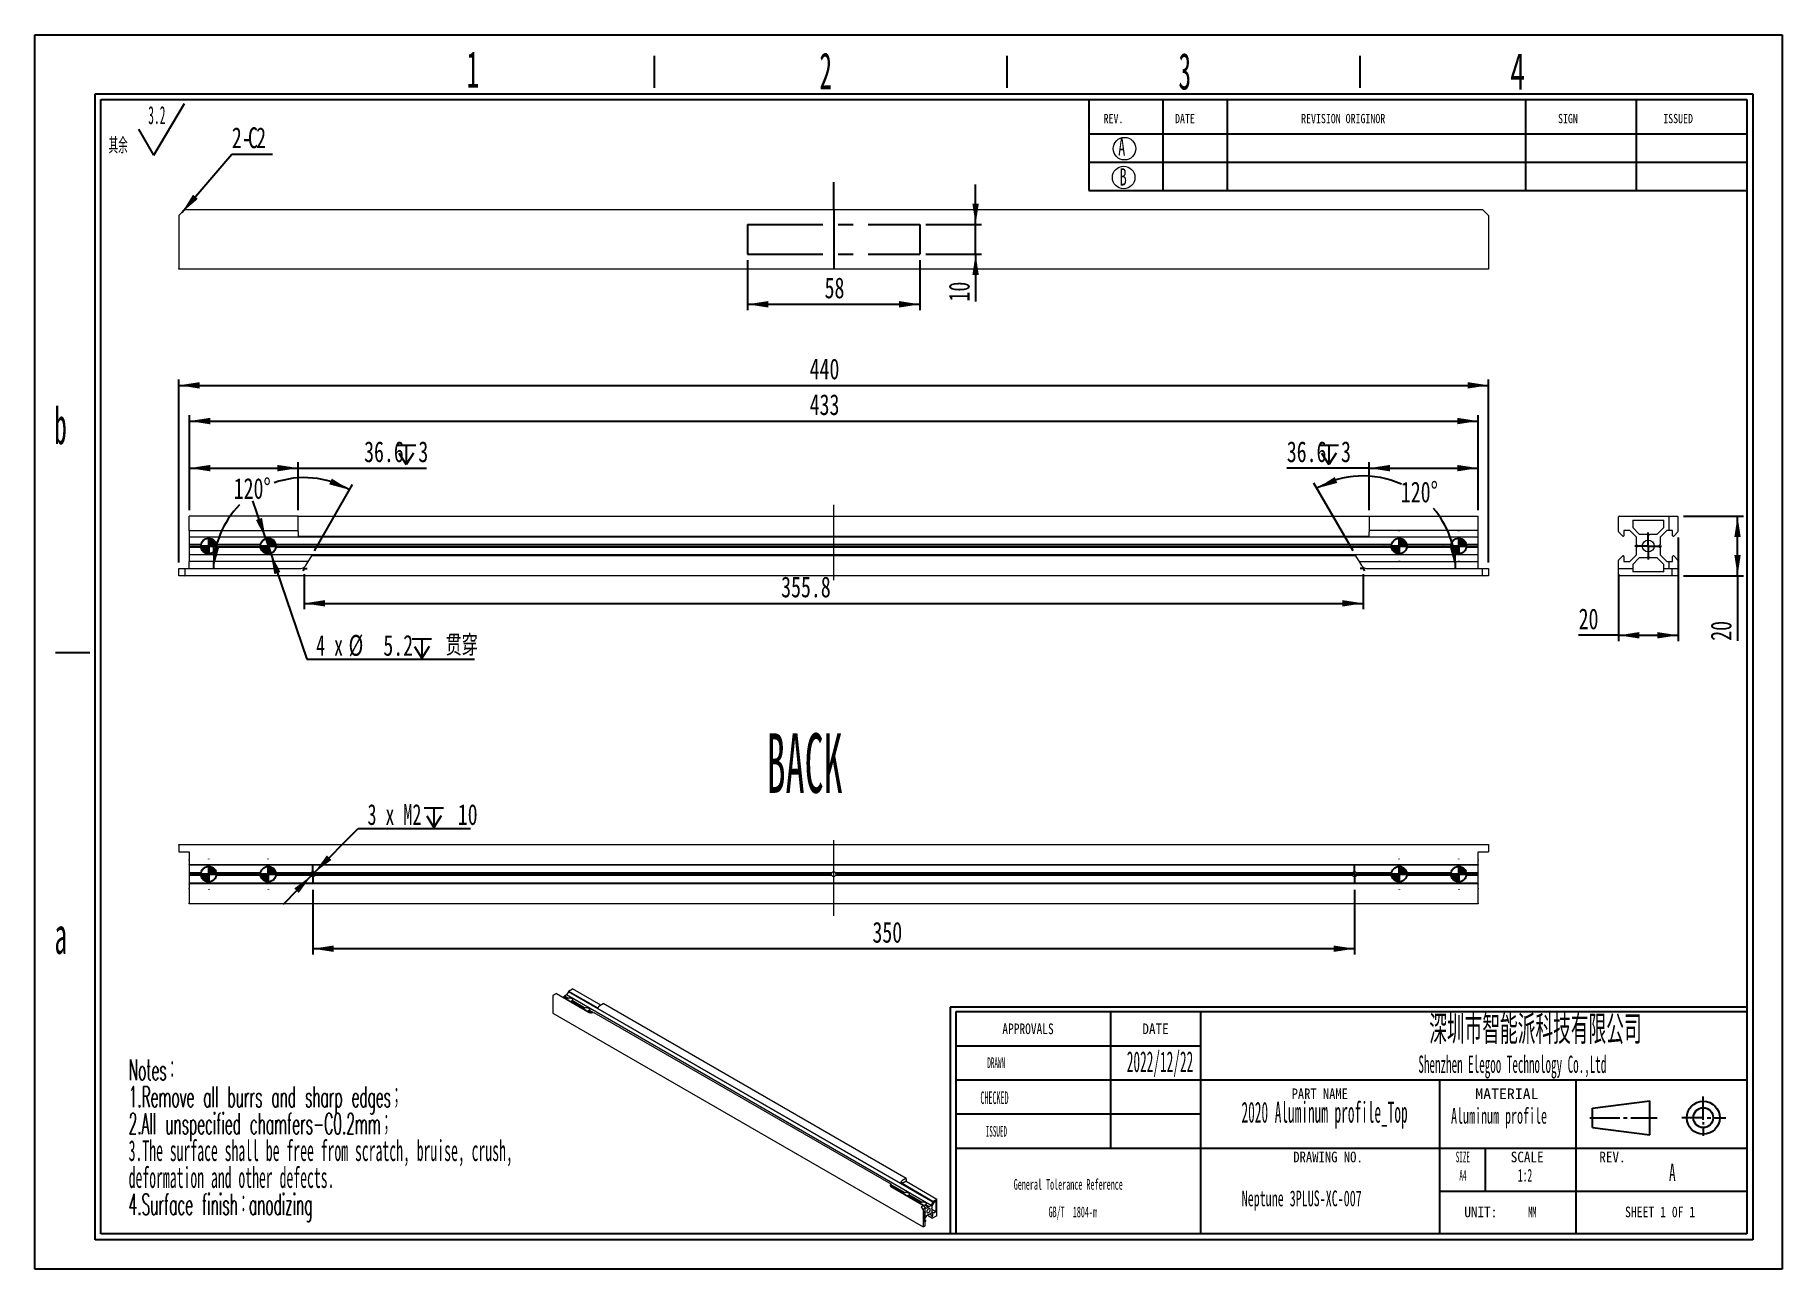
# Model space of a CAD drawing. Header units: millimetres. Extents: x 2 to 295, y 1 to 209.
import ezdxf

# ---------------------------------------------------------------- set-up
doc = ezdxf.new("R2010")
doc.units = ezdxf.units.MM
doc.linetypes.add('CENTERX2', pattern=[20.32, 12.7, -2.54, 2.54, -2.54])
doc.layers.add('SLD-0', color=179, linetype='Continuous')
doc.styles.add('SLDTEXTSTYLE0', font='TXT', dxfattribs={"width": 0.469, "bigfont": 'bigfont'})
doc.styles.add('SLDTEXTSTYLE1', font='TXT', dxfattribs={"width": 0.469})
doc.styles.add('SLDTEXTSTYLE10', font='TXT', dxfattribs={"width": 0.7865})
doc.styles.add('SLDTEXTSTYLE11', font='TXT', dxfattribs={"width": 0.862222})
doc.styles.add('SLDTEXTSTYLE12', font='TXT', dxfattribs={"width": 1.089})
doc.styles.add('SLDTEXTSTYLE13', font='TXT', dxfattribs={"width": 0.56, "bigfont": 'bigfont'})
doc.styles.add('SLDTEXTSTYLE14', font='TXT', dxfattribs={"width": 0.805625})
doc.styles.add('SLDTEXTSTYLE15', font='TXT', dxfattribs={"width": 0.7})
doc.styles.add('SLDTEXTSTYLE16', font='TXT', dxfattribs={"width": 0.633333})
doc.styles.add('SLDTEXTSTYLE17', font='TXT', dxfattribs={"width": 0.7, "bigfont": 'bigfont'})
doc.styles.add('SLDTEXTSTYLE2', font='TXT', dxfattribs={"width": 0.56})
doc.styles.add('SLDTEXTSTYLE3', font='TXT', dxfattribs={"width": 0.484, "bigfont": 'bigfont'})
doc.styles.add('SLDTEXTSTYLE4', font='TXT', dxfattribs={"width": 0.484})
doc.styles.add('SLDTEXTSTYLE5', font='TXT', dxfattribs={"width": 0.40535})
doc.styles.add('SLDTEXTSTYLE6', font='TXT', dxfattribs={"width": 0.6})
doc.styles.add('SLDTEXTSTYLE7', font='TXT', dxfattribs={"width": 0.5025})
doc.styles.add('SLDTEXTSTYLE8', font='TXT', dxfattribs={"width": 0.9075})
doc.styles.add('SLDTEXTSTYLE9', font='TXT', dxfattribs={"width": 0.870455})
doc.dimstyles.new('SLDDIMSTYLE0', dxfattribs={"dimtxt": 3.5, "dimasz": 3.5, "dimexe": 0, "dimexo": 0.0625, "dimgap": 0.875, "dimtad": 2, "dimlfac": 2, "dimrnd": 1e-09, "dimzin": 12, "dimdsep": 46, "dimtxsty": 'SLDTEXTSTYLE1', "dimsah": 1, "dimcen": 0.09, "dimadec": 0, "dimazin": 3, "dimtfac": 1, "dimtofl": 0, "dimtmove": 0, "dimatfit": 3, "dimfxl": 0, "dimfrac": 2, "dimtolj": 1, "dimtzin": 12, "dimarcsym": 0})
doc.dimstyles.new('SLDDIMSTYLE1', dxfattribs={"dimtxt": 3.5, "dimasz": 3.5, "dimexe": 0, "dimexo": 0.0625, "dimgap": 0.875, "dimtad": 0, "dimtih": 1, "dimtoh": 1, "dimdec": 4, "dimlfac": 2, "dimzin": 12, "dimdsep": 46, "dimtxsty": 'SLDTEXTSTYLE1', "dimsah": 1, "dimcen": 0.09, "dimadec": 1, "dimazin": 3, "dimtfac": 1, "dimtdec": 1, "dimtofl": 0, "dimtmove": 0, "dimatfit": 3, "dimfxl": 0, "dimfrac": 2, "dimtolj": 1, "dimtzin": 12, "dimarcsym": 0})
doc.dimstyles.new('SLDDIMSTYLE2', dxfattribs={"dimtxt": 3.5, "dimasz": 3.5, "dimexe": 0, "dimexo": 0.0625, "dimgap": 0.875, "dimtad": 0, "dimtih": 1, "dimtoh": 1, "dimdec": 1, "dimlfac": 2, "dimrnd": 1e-09, "dimzin": 12, "dimdsep": 46, "dimtxsty": 'SLDTEXTSTYLE1', "dimsah": 1, "dimcen": 0, "dimadec": 0, "dimazin": 3, "dimtfac": 1, "dimtmove": 0, "dimatfit": 3, "dimfxl": 0, "dimfrac": 2, "dimtolj": 1, "dimtzin": 12, "dimarcsym": 0})
doc.dimstyles.new('SLDDIMSTYLE3', dxfattribs={"dimtxt": 3.5, "dimasz": 3.5, "dimexe": 0, "dimexo": 0.0625, "dimgap": 0.875, "dimtad": 2, "dimlfac": 2, "dimrnd": 1e-09, "dimzin": 12, "dimdsep": 46, "dimtxsty": 'SLDTEXTSTYLE1', "dimsah": 1, "dimcen": 0.09, "dimadec": 0, "dimazin": 3, "dimtfac": 1, "dimtmove": 0, "dimatfit": 0, "dimfxl": 0, "dimfrac": 2, "dimtolj": 1, "dimtzin": 12, "dimarcsym": 0})

msp = doc.modelspace()

# ---------------------------------------------------------------- texts
at = {"layer": 'SLD-0'}
for s, insert, char_height, attachment_point, style in [('1', (74.110982, 205.971184), 6.172023, 1, 'SLDTEXTSTYLE7'), ('2', (133.388063, 205.727562), 6.172023, 1, 'SLDTEXTSTYLE7'), ('3', (193.70665, 205.665503), 6.172023, 1, 'SLDTEXTSTYLE7'), ('4', (249.440535, 205.65931), 6.172023, 1, 'SLDTEXTSTYLE6'), ('A', (183.577843, 191.286193), 2.903437, 1, 'SLDTEXTSTYLE6'), ('B', (183.831894, 186.271193), 2.903437, 1, 'SLDTEXTSTYLE6'), ('b', (4.834643, 146.091775), 6.172023, 1, 'SLDTEXTSTYLE7'), ('BACK', (124.505547, 91.318328), 10, 1, 'SLDTEXTSTYLE1'), ('a', (4.879794, 60.423441), 6.172023, 1, 'SLDTEXTSTYLE7'), ('\\M+1905B圳\\M+18E73\\M+19271\\M+1945C\\M+19468\\M+189C8\\M+18B5A\\M+1974C\\M+18CC0\\M+18CF6\\M+18E69', (253.675641, 43.942946), 4.82808041, 2, 'SLDTEXTSTYLE13'), ('2022/12/22', (185.017827, 37.89544), 3.5, 1, 'SLDTEXTSTYLE1'), ('2020 Aluminum profile_Top', (204.293686, 29.396801), 3.5, 1, 'SLDTEXTSTYLE1'), ('Aluminum profile', (247.5621, 28.374464), 2.64583333, 2, 'SLDTEXTSTYLE2'), ('A', (276.113906, 18.995353), 2.910417, 1, 'SLDTEXTSTYLE2'), ('Neptune 3PLUS-XC-007', (214.409307, 14.491963), 2.64583333, 2, 'SLDTEXTSTYLE2')]:
    msp.add_mtext(s, dxfattribs=dict(at, insert=insert, char_height=char_height, attachment_point=attachment_point, style=style))
at = {"layer": 'SLD-0', "color": 179}
for s, insert, char_height, attachment_point, style in [('REV.', (181.128828, 195.400065), 1.5536332, 1, 'SLDTEXTSTYLE10'), ('DATE', (193.126471, 195.400065), 1.5536332, 1, 'SLDTEXTSTYLE10'), ('REVISION ORIGINOR', (214.308158, 195.400065), 1.55363318, 1, 'SLDTEXTSTYLE10'), ('SIGN', (257.466378, 195.400065), 1.5536332, 1, 'SLDTEXTSTYLE10'), ('ISSUED', (275.148131, 195.400065), 1.5536332, 1, 'SLDTEXTSTYLE10'), ('APPROVALS', (168.426559, 42.562703), 1.7926537, 2, 'SLDTEXTSTYLE10'), ('DATE', (189.849589, 42.562703), 1.7926537, 2, 'SLDTEXTSTYLE8'), ('DRAWN', (163.078228, 36.861791), 1.7926537, 2, 'SLDTEXTSTYLE5'), ('Shenzhen Elegoo Technology Co.,Ltd', (249.798303, 37.164683), 2.91041667, 2, 'SLDTEXTSTYLE1'), ('CHECKED', (162.792481, 31.13827), 2.1166667, 2, 'SLDTEXTSTYLE1'), ('PART NAME', (217.443725, 31.645427), 1.7926537, 2, 'SLDTEXTSTYLE11'), ('MATERIAL', (248.880158, 31.645427), 1.7926537, 2, 'SLDTEXTSTYLE12'), ('ISSUED', (163.11156, 25.336947), 1.7926537, 2, 'SLDTEXTSTYLE5'), ('DRAWING NO.', (218.82633, 21.021557), 1.79265367, 2, 'SLDTEXTSTYLE9'), ('SIZE', (241.478886, 21.021557), 1.7926537, 2, 'SLDTEXTSTYLE5'), ('SCALE', (252.288938, 21.021557), 1.7926537, 2, 'SLDTEXTSTYLE8'), ('REV.', (266.610152, 21.021557), 1.7926537, 2, 'SLDTEXTSTYLE8'), ('A4', (241.48981, 17.953131), 1.7926537, 2, 'SLDTEXTSTYLE5'), ('1:2', (251.93001, 18.120616), 2.1166667, 2, 'SLDTEXTSTYLE2'), ('UNIT:', (244.498695, 11.7907), 1.7926537, 2, 'SLDTEXTSTYLE8'), ('MM', (253.160862, 11.7907), 1.7926537, 2, 'SLDTEXTSTYLE4'), ('SHEET 1 0F 1', (274.619967, 11.7907), 1.79265367, 2, 'SLDTEXTSTYLE14')]:
    msp.add_mtext(s, dxfattribs=dict(at, insert=insert, char_height=char_height, attachment_point=attachment_point, style=style))

# ---------------------------------------------------------------- blocks, each defined once
blk = doc.blocks.new('SW_NOTE_0')
at = {"layer": 'SLD-0', "color": 0}
for q in [(12.74, 9.16), (5.08, 4.83)]:
    blk.add_line((7.63, 0.49), q, dxfattribs=at)
at = {"layer": 'SLD-0', "color": 0, "attachment_point": 1}
for s, insert, char_height, style in [('3.2', (6.66, 8.73), 3.032, 'SLDTEXTSTYLE1'), ('\\M+191B4\\M+1975D', (0, 3.41), 2.6458, 'SLDTEXTSTYLE0')]:
    blk.add_mtext(s, dxfattribs=dict(at, insert=insert, char_height=char_height, style=style))
blk = doc.blocks.new('SW_NOTE_1')
at = {"layer": 'SLD-0', "color": 0, "char_height": 3.5, "attachment_point": 1}
for s, insert, style in [('Notes\\M+18146', (0, 4.51), 'SLDTEXTSTYLE3'), ('1.Remove all burrs and sharp edges\\M+18147', (0, -0.01), 'SLDTEXTSTYLE3'), ('2.All unspecified chamfers-C0.2mm\\M+18147', (0, -4.53), 'SLDTEXTSTYLE3'), ('3.The surface shall be free from scratch, bruise, crush,', (0, -9.05), 'SLDTEXTSTYLE4'), ('deformation and other defects.', (0, -13.57), 'SLDTEXTSTYLE4'), ('4.Surface finish\\M+18146anodizing', (0, -18.09), 'SLDTEXTSTYLE3')]:
    blk.add_mtext(s, dxfattribs=dict(at, insert=insert, style=style))
blk = doc.blocks.new('SW_NOTE_2')
at = {"layer": 'SLD-0', "color": 0, "char_height": 1.7927, "attachment_point": 2, "style": 'SLDTEXTSTYLE4'}
for s, insert in [('General Tolerance Reference', (12.75, 2.31)), ('GB/T  1804-m', (13.51, -2.32))]:
    blk.add_mtext(s, dxfattribs=dict(at, insert=insert))
blk = doc.blocks.new('_D')
at = {"layer": 'SLD-0'}
for p, q in [((46.83, 118.04), (46.83, 112.16)), ((224.73, 118.04), (224.73, 112.16)), ((46.83, 113.16), (224.73, 113.16))]:
    blk.add_line(p, q, dxfattribs=at)
for points in [[(46.83, 113.16), (50.33, 112.62), (50.33, 113.7)], [(224.73, 113.16), (221.23, 113.7), (221.23, 112.62)]]:
    blk.add_solid(points, dxfattribs=at)
at = {"layer": 'SLD-0', "insert": (126.95, 117.67), "char_height": 3.5, "attachment_point": 1, "style": 'SLDTEXTSTYLE15'}
blk.add_mtext('355.8', dxfattribs=at)
blk = doc.blocks.new('SW_SYMBOL_HOLE_DEPTH')
at = {"layer": 'SLD-0', "color": 0}
for p, q in [((0, 875), (800, 875)), ((400, 875), (400, 75)), ((100, 555), (400, 75)), ((700, 555), (400, 75))]:
    blk.add_line(p, q, dxfattribs=at)
blk = doc.blocks.new('_D_1')
at = {"layer": 'SLD-0'}
for p, q in [((27.53, 128.79), (27.53, 136.88)), ((27.53, 135.88), (45.83, 135.88)), ((45.83, 128.79), (45.83, 136.88)), ((45.83, 135.88), (67.36, 135.88))]:
    blk.add_line(p, q, dxfattribs=at)
for points in [[(27.53, 135.88), (31.03, 135.34), (31.03, 136.42)], [(45.83, 135.88), (42.33, 136.42), (42.33, 135.34)]]:
    blk.add_solid(points, dxfattribs=at)
at = {"layer": 'SLD-0', "xscale": 0.004072727272727273, "yscale": 0.004072727272727273, "zscale": 0.004072727272727273}
blk.add_blockref('SW_SYMBOL_HOLE_DEPTH', (62.34, 136.16), dxfattribs=at)
at = {"layer": 'SLD-0', "char_height": 3.5, "attachment_point": 1, "style": 'SLDTEXTSTYLE15'}
for s, insert in [('36.6', (56.89, 140.39)), ('3', (66, 140.39))]:
    blk.add_mtext(s, dxfattribs=dict(at, insert=insert))
blk = doc.blocks.new('_D_2')
at = {"layer": 'SLD-0'}
blk.add_line((48.53, 121.99), (54.95, 133.11), dxfattribs=at)
for start, end in [(60, 109.3054), (135.6509, 180)]:
    blk.add_arc((46.83, 119.04), 15.24, start, end, dxfattribs=at)
for points in [[(54.45, 132.24), (51.46, 134.13), (51.03, 133.15)], [(31.58, 119.04), (32.51, 122.46), (31.44, 122.58)]]:
    blk.add_solid(points, dxfattribs=at)
at = {"layer": 'SLD-0', "insert": (34.98, 134.21), "char_height": 3.5, "attachment_point": 1, "style": 'SLDTEXTSTYLE15'}
blk.add_mtext('120°', dxfattribs=at)
blk = doc.blocks.new('_D_3')
at = {"layer": 'SLD-0'}
for p, q in [((40.36, 124.02), (38.19, 130.39)), ((40.36, 124.02), (41.2, 121.56)), ((41.2, 121.56), (47.25, 103.77)), ((47.25, 103.77), (75.42, 103.77))]:
    blk.add_line(p, q, dxfattribs=at)
blk.add_arc((40.78, 122.79), 1.3, 71.2067, 153.5189, dxfattribs=at)
for points in [[(40.36, 124.02), (39.74, 127.51), (38.72, 127.16)], [(41.2, 121.56), (41.81, 118.07), (42.83, 118.42)]]:
    blk.add_solid(points, dxfattribs=at)
at = {"layer": 'SLD-0', "xscale": 0.004072727272727273, "yscale": 0.004072727272727273, "zscale": 0.004072727272727273}
blk.add_blockref('SW_SYMBOL_HOLE_DEPTH', (64.95, 103.62), dxfattribs=at)
at = {"layer": 'SLD-0', "char_height": 3.5, "attachment_point": 1}
for s, insert, style in [('4 x', (48.83, 107.85), 'SLDTEXTSTYLE16'), ('%%c', (54.28, 107.85), 'SLDTEXTSTYLE15'), ('5.2', (60.12, 107.85), 'SLDTEXTSTYLE15'), ('贯\\M+190FA', (70.59, 107.85), 'SLDTEXTSTYLE17')]:
    blk.add_mtext(s, dxfattribs=dict(at, insert=insert, style=style))
blk = doc.blocks.new('_D_4')
at = {"layer": 'SLD-0'}
for p, q in [((225.73, 135.88), (211.9, 135.88)), ((225.73, 128.79), (225.73, 136.88)), ((225.73, 135.88), (244.03, 135.88)), ((244.03, 128.79), (244.03, 136.88))]:
    blk.add_line(p, q, dxfattribs=at)
for points in [[(225.73, 135.88), (229.23, 135.34), (229.23, 136.42)], [(244.03, 135.88), (240.53, 136.42), (240.53, 135.34)]]:
    blk.add_solid(points, dxfattribs=at)
at = {"layer": 'SLD-0', "xscale": 0.004072727272727273, "yscale": 0.004072727272727273, "zscale": 0.004072727272727273}
blk.add_blockref('SW_SYMBOL_HOLE_DEPTH', (217.34, 136.16), dxfattribs=at)
at = {"layer": 'SLD-0', "char_height": 3.5, "attachment_point": 1, "style": 'SLDTEXTSTYLE15'}
for s, insert in [('36.6', (211.9, 140.39)), ('3', (221.01, 140.39))]:
    blk.add_mtext(s, dxfattribs=dict(at, insert=insert))
blk = doc.blocks.new('_D_5')
at = {"layer": 'SLD-0'}
for p, q in [((25.78, 120.04), (25.78, 150.79)), ((25.78, 149.79), (245.78, 149.79)), ((245.78, 120.04), (245.78, 150.79))]:
    blk.add_line(p, q, dxfattribs=at)
for points in [[(25.78, 149.79), (29.28, 149.25), (29.28, 150.33)], [(245.78, 149.79), (242.28, 150.33), (242.28, 149.25)]]:
    blk.add_solid(points, dxfattribs=at)
at = {"layer": 'SLD-0', "insert": (131.74, 154.3), "char_height": 3.5, "attachment_point": 1, "style": 'SLDTEXTSTYLE15'}
blk.add_mtext('440', dxfattribs=at)
blk = doc.blocks.new('_D_6')
at = {"layer": 'SLD-0'}
for p, q in [((27.53, 128.79), (27.53, 144.79)), ((244.03, 128.79), (244.03, 144.79)), ((27.53, 143.79), (244.03, 143.79))]:
    blk.add_line(p, q, dxfattribs=at)
for points in [[(27.53, 143.79), (31.03, 143.25), (31.03, 144.33)], [(244.03, 143.79), (240.53, 144.33), (240.53, 143.25)]]:
    blk.add_solid(points, dxfattribs=at)
at = {"layer": 'SLD-0', "insert": (131.74, 148.3), "char_height": 3.5, "attachment_point": 1, "style": 'SLDTEXTSTYLE15'}
blk.add_mtext('433', dxfattribs=at)
blk = doc.blocks.new('_D_7')
at = {"layer": 'SLD-0'}
blk.add_line((223.03, 121.99), (216.46, 133.36), dxfattribs=at)
for start, end in [(65.5829, 120), (0, 40.4127)]:
    blk.add_arc((224.73, 119.04), 15.53, start, end, dxfattribs=at)
for points in [[(216.96, 132.49), (220.38, 133.4), (219.95, 134.39)], [(240.26, 119.04), (240.41, 122.58), (239.34, 122.46)]]:
    blk.add_solid(points, dxfattribs=at)
at = {"layer": 'SLD-0', "insert": (231.06, 133.62), "char_height": 3.5, "attachment_point": 1, "style": 'SLDTEXTSTYLE15'}
blk.add_mtext('120°', dxfattribs=at)
blk = doc.blocks.new('SW_CENTERMARKSYMBOL_0')
at = {"layer": 'SLD-0', "color": 0}
for p, q in [((-2.5, 0), (-2.55, 0)), ((0, 0), (-1.25, 0)), ((0, 2.5), (0, 2.55)), ((0, 0), (0, 1.25)), ((0, 0), (0, -1.25)), ((0, 0), (1.25, 0)), ((2.5, 0), (2.55, 0)), ((0, -2.5), (0, -2.55))]:
    blk.add_line(p, q, dxfattribs=at)
blk = doc.blocks.new('SW_CENTERMARKSYMBOL_1')
at = {"layer": 'SLD-0', "color": 0}
for p, q in [((-2.5, 0), (-2.55, 0)), ((0, 0), (-1.25, 0)), ((0, 2.5), (0, 2.55)), ((0, 0), (0, 1.25)), ((0, 0), (0, -1.25)), ((0, 0), (1.25, 0)), ((2.5, 0), (2.55, 0)), ((0, -2.5), (0, -2.55))]:
    blk.add_line(p, q, dxfattribs=at)
blk = doc.blocks.new('SW_CENTERMARKSYMBOL_2')
at = {"layer": 'SLD-0', "color": 0}
for p, q in [((-2.5, 0), (-2.55, 0)), ((0, 0), (-1.25, 0)), ((0, 2.5), (0, 2.55)), ((0, 0), (0, 1.25)), ((0, 0), (0, -1.25)), ((0, 0), (1.25, 0)), ((2.5, 0), (2.55, 0)), ((0, -2.5), (0, -2.55))]:
    blk.add_line(p, q, dxfattribs=at)
blk = doc.blocks.new('SW_CENTERMARKSYMBOL_3')
at = {"layer": 'SLD-0', "color": 0}
for p, q in [((-2.5, 0), (-2.55, 0)), ((0, 0), (-1.25, 0)), ((0, 2.5), (0, 2.55)), ((0, 0), (0, 1.25)), ((0, 0), (0, -1.25)), ((0, 0), (1.25, 0)), ((2.5, 0), (2.55, 0)), ((0, -2.5), (0, -2.55))]:
    blk.add_line(p, q, dxfattribs=at)
blk = doc.blocks.new('SW_DOWELSYMBOL_0')
at = {"linetype": 'Continuous', "lineweight": 0}
h = blk.add_hatch(color=0, dxfattribs=at)
edge = h.paths.add_edge_path(flags=0)
edge.add_arc((0, 0), 1.3, 180, 270)
edge.add_line((0, -1.3), (0, 0))
edge.add_line((0, 0), (-1.3, 0))
h = blk.add_hatch(color=0, dxfattribs=at)
edge = h.paths.add_edge_path(flags=0)
edge.add_arc((0, 0), 1.3, 0, 90)
edge.add_line((0, 1.3), (0, 0))
edge.add_line((0, 0), (1.3, 0))
at = {"layer": 'SLD-0', "color": 0}
blk.add_circle((0, 0), 1.3, dxfattribs=at)
blk = doc.blocks.new('SW_DOWELSYMBOL_1')
at = {"linetype": 'Continuous', "lineweight": 0}
h = blk.add_hatch(color=0, dxfattribs=at)
edge = h.paths.add_edge_path(flags=0)
edge.add_arc((0, 0), 1.3, 180, 270)
edge.add_line((0, -1.3), (0, 0))
edge.add_line((0, 0), (-1.3, 0))
h = blk.add_hatch(color=0, dxfattribs=at)
edge = h.paths.add_edge_path(flags=0)
edge.add_arc((0, 0), 1.3, 0, 90)
edge.add_line((0, 1.3), (0, 0))
edge.add_line((0, 0), (1.3, 0))
at = {"layer": 'SLD-0', "color": 0}
blk.add_circle((0, 0), 1.3, dxfattribs=at)
blk = doc.blocks.new('SW_DOWELSYMBOL_2')
at = {"linetype": 'Continuous', "lineweight": 0}
h = blk.add_hatch(color=0, dxfattribs=at)
edge = h.paths.add_edge_path(flags=0)
edge.add_arc((0, 0), 1.3, 180, 270)
edge.add_line((0, -1.3), (0, 0))
edge.add_line((0, 0), (-1.3, 0))
h = blk.add_hatch(color=0, dxfattribs=at)
edge = h.paths.add_edge_path(flags=0)
edge.add_arc((0, 0), 1.3, 0, 90)
edge.add_line((0, 1.3), (0, 0))
edge.add_line((0, 0), (1.3, 0))
at = {"layer": 'SLD-0', "color": 0}
blk.add_circle((0, 0), 1.3, dxfattribs=at)
blk = doc.blocks.new('SW_DOWELSYMBOL_3')
at = {"linetype": 'Continuous', "lineweight": 0}
h = blk.add_hatch(color=0, dxfattribs=at)
edge = h.paths.add_edge_path(flags=0)
edge.add_arc((0, 0), 1.3, 180, 270)
edge.add_line((0, -1.3), (0, 0))
edge.add_line((0, 0), (-1.3, 0))
h = blk.add_hatch(color=0, dxfattribs=at)
edge = h.paths.add_edge_path(flags=0)
edge.add_arc((0, 0), 1.3, 0, 90)
edge.add_line((0, 1.3), (0, 0))
edge.add_line((0, 0), (1.3, 0))
at = {"layer": 'SLD-0', "color": 0}
blk.add_circle((0, 0), 1.3, dxfattribs=at)
blk = doc.blocks.new('_D_8')
at = {"layer": 'SLD-0'}
for p, q in [((277.63, 124.23), (277.63, 106.79)), ((267.63, 118.04), (267.63, 106.79)), ((267.63, 107.79), (260.93, 107.79)), ((267.63, 107.79), (277.63, 107.79))]:
    blk.add_line(p, q, dxfattribs=at)
for points in [[(267.63, 107.79), (271.13, 107.25), (271.13, 108.33)], [(277.63, 107.79), (274.13, 108.33), (274.13, 107.25)]]:
    blk.add_solid(points, dxfattribs=at)
at = {"layer": 'SLD-0', "insert": (260.93, 112.3), "char_height": 3.5, "attachment_point": 1, "style": 'SLDTEXTSTYLE15'}
blk.add_mtext('20', dxfattribs=at)
blk = doc.blocks.new('_D_9')
at = {"layer": 'SLD-0'}
for p, q in [((278.53, 127.79), (288.63, 127.79)), ((287.63, 117.79), (287.63, 127.79)), ((278.53, 117.79), (288.63, 117.79)), ((287.63, 117.79), (287.63, 106.87))]:
    blk.add_line(p, q, dxfattribs=at)
for points in [[(287.63, 127.79), (287.09, 124.29), (288.16, 124.29)], [(287.63, 117.79), (288.16, 121.29), (287.09, 121.29)]]:
    blk.add_solid(points, dxfattribs=at)
at = {"layer": 'SLD-0', "insert": (283.11, 106.87), "char_height": 3.5, "attachment_point": 1, "rotation": 90, "style": 'SLDTEXTSTYLE15'}
blk.add_mtext('20', dxfattribs=at)
blk = doc.blocks.new('SW_CENTERMARKSYMBOL_4')
at = {"layer": 'SLD-0', "color": 0}
for p, q in [((-1.25, 0), (-2.25, 0)), ((0, 0), (-1.25, 0)), ((0, 1.25), (0, 2.25)), ((0, 0), (0, 1.25)), ((0, 0), (0, -1.25)), ((0, 0), (1.25, 0)), ((1.25, 0), (2.25, 0)), ((0, -1.25), (0, -2.25))]:
    blk.add_line(p, q, dxfattribs=at)
blk = doc.blocks.new('SW_RADIAL_DIMENSION_0')
at = {"layer": 'SLD-0', "color": 0}
for p, q in [((-8.91, -6.98), (-1.59, 0.43)), ((-1.59, 0.43), (17.28, 0.43)), ((-9.47, -7.55), (-14.2, -12.34)), ((-9.47, -7.55), (-8.91, -6.98))]:
    blk.add_line(p, q, dxfattribs=at)
for points in [[(-8.91, -6.98), (-6.06, -4.87), (-6.83, -4.11)], [(-9.47, -7.55), (-12.31, -9.66), (-11.55, -10.42)]]:
    blk.add_solid(points, dxfattribs=at)
at = {"layer": 'SLD-0', "color": 0, "xscale": 0.004072727272727273, "yscale": 0.004072727272727273, "zscale": 0.004072727272727273}
blk.add_blockref('SW_SYMBOL_HOLE_DEPTH', (9.53, 0.29), dxfattribs=at)
at = {"layer": 'SLD-0', "color": 0, "char_height": 3.5, "attachment_point": 1}
for s, insert, style in [('3 x M2', (0, 4.51), 'SLDTEXTSTYLE16'), ('10', (15.16, 4.51), 'SLDTEXTSTYLE15')]:
    blk.add_mtext(s, dxfattribs=dict(at, insert=insert, style=style))
blk = doc.blocks.new('_D_10')
at = {"layer": 'SLD-0'}
for p, q in [((48.28, 65), (48.28, 54.13)), ((223.28, 65), (223.28, 54.13)), ((223.28, 55.13), (48.28, 55.13))]:
    blk.add_line(p, q, dxfattribs=at)
for points in [[(48.28, 55.13), (51.78, 54.59), (51.78, 55.66)], [(223.28, 55.13), (219.78, 55.66), (219.78, 54.59)]]:
    blk.add_solid(points, dxfattribs=at)
at = {"layer": 'SLD-0', "insert": (142.29, 59.64), "char_height": 3.5, "attachment_point": 1, "style": 'SLDTEXTSTYLE15'}
blk.add_mtext('350', dxfattribs=at)
blk = doc.blocks.new('SW_CENTERMARKSYMBOL_5')
at = {"layer": 'SLD-0', "color": 0}
for p, q in [((-1.25, 0), (-1.65, 0)), ((0, 0), (-1.25, 0)), ((0, 1.25), (0, 1.65)), ((0, 0), (0, 1.25)), ((0, 0), (0, -1.25)), ((0, 0), (1.25, 0)), ((1.25, 0), (1.65, 0)), ((0, -1.25), (0, -1.65))]:
    blk.add_line(p, q, dxfattribs=at)
blk = doc.blocks.new('SW_CENTERMARKSYMBOL_6')
at = {"layer": 'SLD-0', "color": 0}
for p, q in [((-1.25, 0), (-1.65, 0)), ((0, 0), (-1.25, 0)), ((0, 1.25), (0, 1.65)), ((0, 0), (0, 1.25)), ((0, 0), (0, -1.25)), ((0, 0), (1.25, 0)), ((1.25, 0), (1.65, 0)), ((0, -1.25), (0, -1.65))]:
    blk.add_line(p, q, dxfattribs=at)
blk = doc.blocks.new('SW_CENTERMARKSYMBOL_7')
at = {"layer": 'SLD-0', "color": 0}
for p, q in [((-2.5, 0), (-2.55, 0)), ((0, 0), (-1.25, 0)), ((0, 2.5), (0, 2.55)), ((0, 0), (0, 1.25)), ((0, 0), (0, -1.25)), ((0, 0), (1.25, 0)), ((2.5, 0), (2.55, 0)), ((0, -2.5), (0, -2.55))]:
    blk.add_line(p, q, dxfattribs=at)
blk = doc.blocks.new('SW_CENTERMARKSYMBOL_8')
at = {"layer": 'SLD-0', "color": 0}
for p, q in [((-2.5, 0), (-2.55, 0)), ((0, 0), (-1.25, 0)), ((0, 2.5), (0, 2.55)), ((0, 0), (0, 1.25)), ((0, 0), (0, -1.25)), ((0, 0), (1.25, 0)), ((2.5, 0), (2.55, 0)), ((0, -2.5), (0, -2.55))]:
    blk.add_line(p, q, dxfattribs=at)
blk = doc.blocks.new('SW_CENTERMARKSYMBOL_9')
at = {"layer": 'SLD-0', "color": 0}
for p, q in [((-2.5, 0), (-2.55, 0)), ((0, 0), (-1.25, 0)), ((0, 2.5), (0, 2.55)), ((0, 0), (0, 1.25)), ((0, 0), (0, -1.25)), ((0, 0), (1.25, 0)), ((2.5, 0), (2.55, 0)), ((0, -2.5), (0, -2.55))]:
    blk.add_line(p, q, dxfattribs=at)
blk = doc.blocks.new('SW_CENTERMARKSYMBOL_10')
at = {"layer": 'SLD-0', "color": 0}
for p, q in [((-2.5, 0), (-2.55, 0)), ((0, 0), (-1.25, 0)), ((0, 2.5), (0, 2.55)), ((0, 0), (0, 1.25)), ((0, 0), (0, -1.25)), ((0, 0), (1.25, 0)), ((2.5, 0), (2.55, 0)), ((0, -2.5), (0, -2.55))]:
    blk.add_line(p, q, dxfattribs=at)
blk = doc.blocks.new('SW_DOWELSYMBOL_4')
at = {"linetype": 'Continuous', "lineweight": 0}
h = blk.add_hatch(color=0, dxfattribs=at)
edge = h.paths.add_edge_path(flags=0)
edge.add_arc((0, 0), 1.3, 180, 270)
edge.add_line((0, -1.3), (0, 0))
edge.add_line((0, 0), (-1.3, 0))
h = blk.add_hatch(color=0, dxfattribs=at)
edge = h.paths.add_edge_path(flags=0)
edge.add_arc((0, 0), 1.3, 0, 90)
edge.add_line((0, 1.3), (0, 0))
edge.add_line((0, 0), (1.3, 0))
at = {"layer": 'SLD-0', "color": 0}
blk.add_circle((0, 0), 1.3, dxfattribs=at)
blk = doc.blocks.new('SW_DOWELSYMBOL_5')
at = {"linetype": 'Continuous', "lineweight": 0}
h = blk.add_hatch(color=0, dxfattribs=at)
edge = h.paths.add_edge_path(flags=0)
edge.add_arc((0, 0), 1.3, 180, 270)
edge.add_line((0, -1.3), (0, 0))
edge.add_line((0, 0), (-1.3, 0))
h = blk.add_hatch(color=0, dxfattribs=at)
edge = h.paths.add_edge_path(flags=0)
edge.add_arc((0, 0), 1.3, 0, 90)
edge.add_line((0, 1.3), (0, 0))
edge.add_line((0, 0), (1.3, 0))
at = {"layer": 'SLD-0', "color": 0}
blk.add_circle((0, 0), 1.3, dxfattribs=at)
blk = doc.blocks.new('SW_DOWELSYMBOL_6')
at = {"linetype": 'Continuous', "lineweight": 0}
h = blk.add_hatch(color=0, dxfattribs=at)
edge = h.paths.add_edge_path(flags=0)
edge.add_arc((0, 0), 1.3, 180, 270)
edge.add_line((0, -1.3), (0, 0))
edge.add_line((0, 0), (-1.3, 0))
h = blk.add_hatch(color=0, dxfattribs=at)
edge = h.paths.add_edge_path(flags=0)
edge.add_arc((0, 0), 1.3, 0, 90)
edge.add_line((0, 1.3), (0, 0))
edge.add_line((0, 0), (1.3, 0))
at = {"layer": 'SLD-0', "color": 0}
blk.add_circle((0, 0), 1.3, dxfattribs=at)
blk = doc.blocks.new('SW_DOWELSYMBOL_7')
at = {"linetype": 'Continuous', "lineweight": 0}
h = blk.add_hatch(color=0, dxfattribs=at)
edge = h.paths.add_edge_path(flags=0)
edge.add_arc((0, 0), 1.3, 180, 270)
edge.add_line((0, -1.3), (0, 0))
edge.add_line((0, 0), (-1.3, 0))
h = blk.add_hatch(color=0, dxfattribs=at)
edge = h.paths.add_edge_path(flags=0)
edge.add_arc((0, 0), 1.3, 0, 90)
edge.add_line((0, 1.3), (0, 0))
edge.add_line((0, 0), (1.3, 0))
at = {"layer": 'SLD-0', "color": 0}
blk.add_circle((0, 0), 1.3, dxfattribs=at)
blk = doc.blocks.new('_D_11')
at = {"layer": 'SLD-0'}
for p, q in [((121.28, 170.82), (121.28, 162.41)), ((150.28, 170.82), (150.28, 162.41)), ((121.28, 163.41), (150.28, 163.41))]:
    blk.add_line(p, q, dxfattribs=at)
for points in [[(121.28, 163.41), (124.78, 162.87), (124.78, 163.95)], [(150.28, 163.41), (146.78, 163.95), (146.78, 162.87)]]:
    blk.add_solid(points, dxfattribs=at)
at = {"layer": 'SLD-0', "insert": (134.25, 167.92), "char_height": 3.5, "attachment_point": 1, "style": 'SLDTEXTSTYLE15'}
blk.add_mtext('58', dxfattribs=at)
blk = doc.blocks.new('_D_12')
at = {"layer": 'SLD-0'}
for p, q in [((159.62, 176.82), (159.62, 183.55)), ((151.28, 176.82), (160.62, 176.82)), ((159.62, 171.82), (159.62, 176.82)), ((151.28, 171.82), (160.62, 171.82)), ((159.62, 171.82), (159.62, 163.88))]:
    blk.add_line(p, q, dxfattribs=at)
for points in [[(159.62, 176.82), (160.16, 180.32), (159.08, 180.32)], [(159.62, 171.82), (159.08, 168.32), (160.16, 168.32)]]:
    blk.add_solid(points, dxfattribs=at)
at = {"layer": 'SLD-0', "insert": (155.11, 163.88), "char_height": 3.5, "attachment_point": 1, "rotation": 90, "style": 'SLDTEXTSTYLE15'}
blk.add_mtext('10', dxfattribs=at)
blk = doc.blocks.new('SW_CHAMFER_DIMENSION_0')
at = {"layer": 'SLD-0', "color": 0}
for p, q in [((-8.39, -9.82), (0, 0)), ((0, 0), (6.81, 0))]:
    blk.add_line(p, q, dxfattribs=at)
blk.add_solid([(-8.39, -9.82), (-5.71, -7.51), (-6.53, -6.81)], dxfattribs=at)
at = {"layer": 'SLD-0', "color": 0, "char_height": 3.5, "attachment_point": 1, "style": 'SLDTEXTSTYLE15'}
for s, insert in [('2-', (0, 4.51)), ('C', (2.72, 4.51)), ('2', (4.08, 4.51))]:
    blk.add_mtext(s, dxfattribs=dict(at, insert=insert))

# ---------------------------------------------------------------- dimensions: what is measured, and where the dimension line sits
at = {"layer": 'SLD-0'}
for base, p1, p2, dimstyle, picture, middle in [((159.622654, 176.819094), (150.278305, 171.819094), (150.278305, 176.819094), 'SLDDIMSTYLE3', '_D_12', (159.622654, 165.2452)), ((287.626373, 127.790311), (277.526373, 117.790311), (277.526373, 127.790311), 'SLDDIMSTYLE0', '_D_9', (287.626373, 108.230254))]:
    dim = msp.add_linear_dim(base=base, p1=p1, p2=p2, angle=90, dimstyle=dimstyle, dxfattribs=at)
    dim.commit()
    dim.dimension.update_dxf_attribs({"geometry": picture, "text_midpoint": middle, "dimtype": 160})
for base, p1, p2, picture, middle in [((150.278305, 163.409659), (121.278305, 171.819094), (150.278305, 171.819094), '_D_11', (135.607661, 163.409659)), ((245.778305, 149.790311), (25.778305, 119.040311), (245.778305, 119.040311), '_D_5', (133.785738, 149.790311)), ((244.028305, 143.790311), (27.528305, 127.790311), (244.028305, 127.790311), '_D_6', (133.785738, 143.790311)), ((277.626373, 107.790311), (267.626373, 119.040311), (277.626373, 125.231732), '_D_8', (262.288511, 107.790311)), ((224.728305, 113.158406), (46.828305, 119.040311), (224.728305, 119.040311), '_D', (130.354861, 113.158406)), ((48.278305, 55.125542), (223.278305, 66.000702), (48.278305, 66.000702), '_D_10', (144.330292, 55.125542))]:
    dim = msp.add_linear_dim(base=base, p1=p1, p2=p2, dimstyle='SLDDIMSTYLE0', dxfattribs=at)
    dim.commit()
    dim.dimension.update_dxf_attribs({"geometry": picture, "text_midpoint": middle, "dimtype": 160})
for base, p1, p2, picture, middle in [((45.828305, 135.878255), (27.528305, 127.790311), (45.828305, 127.790311), '_D_1', (62.128882, 135.878255)), ((244.028305, 135.878255), (225.728305, 127.790311), (244.028305, 127.790311), '_D_4', (217.134471, 135.878255))]:
    dim = msp.add_linear_dim(base=base, p1=p1, p2=p2, text='<>{\\fGDT;x}3', dimstyle='SLDDIMSTYLE0', dxfattribs=at)
    dim.commit()
    dim.dimension.update_dxf_attribs({"geometry": picture, "text_midpoint": middle, "dimtype": 160})
for base, line1, line2, picture, middle in [((239.304449, 124.405125), ((223.527827, 121.1196), (223.931972, 120.4196)), ((225.305656, 119.040311), (245.778305, 119.040311)), '_D_7', (234.459087, 131.146386)), ((48.248975, 134.218403), ((48.028783, 121.1196), (47.624638, 120.4196)), ((46.250955, 119.040311), (25.778305, 119.040311)), '_D_2', (38.385669, 131.733406))]:
    dim = msp.add_angular_dim_2l(base=base, line1=line1, line2=line2, dimstyle='SLDDIMSTYLE1', dxfattribs=at)
    dim.commit()
    dim.dimension.update_dxf_attribs({"geometry": picture, "text_midpoint": middle, "dimtype": 162})
dim = msp.add_diameter_dim_2p(p1=(41.196721, 121.559486), p2=(40.35989, 124.021135), text='4 x <> {\\fGDT;x} 贯穿\\P', dimstyle='SLDDIMSTYLE2', dxfattribs=at)
dim.commit()
dim.dimension.update_dxf_attribs({"geometry": '_D_3', "text_midpoint": (62.128882, 105.588573), "dimtype": 163})

# ---------------------------------------------------------------- linework, layer by layer
at = {"color": 7, "linetype": 'Continuous', "lineweight": 15}
for p, q in [((26.678305, 179.219094), (25.778305, 178.319094)), ((26.778305, 179.319094), (26.678305, 179.219094)), ((26.778305, 179.319094), (244.778305, 179.319094)), ((244.878305, 179.219094), (244.778305, 179.319094)), ((245.778305, 178.319094), (244.878305, 179.219094)), ((25.778305, 178.319094), (25.778305, 169.419094)), ((245.778305, 178.319094), (245.778305, 169.419094)), ((25.778305, 169.319094), (25.778305, 169.419094)), ((245.778305, 169.319094), (25.778305, 169.319094)), ((245.778305, 169.419094), (245.778305, 169.319094)), ((27.528305, 125.395336), (27.528305, 127.790311)), ((45.828305, 127.790311), (27.528305, 127.790311)), ((45.828305, 127.690311), (45.828305, 127.790311)), ((45.828305, 127.790311), (225.728305, 127.790311)), ((45.828305, 125.231732), (45.828305, 127.690311)), ((225.728305, 127.790311), (225.728305, 127.690311)), ((225.728305, 127.790311), (244.028305, 127.790311)), ((225.728305, 127.690311), (225.728305, 125.231732)), ((244.028305, 125.395336), (244.028305, 127.790311)), ((267.626373, 125.231732), (267.626373, 127.690311)), ((267.726373, 127.790311), (276.126373, 127.790311)), ((270.021348, 127.142295), (275.231399, 127.142295)), ((270.021348, 127.142295), (270.021348, 125.890311)), ((275.231399, 125.890311), (275.231399, 127.142295)), ((276.126373, 125.395336), (276.126373, 127.790311)), ((276.126373, 127.790311), (277.526373, 127.790311)), ((277.626373, 125.231732), (277.626373, 127.690311)), ((27.528305, 125.395336), (45.828305, 125.395336)), ((27.528305, 125.395336), (27.528305, 124.295336)), ((244.028305, 124.295336), (27.528305, 124.295336)), ((27.528305, 124.295336), (27.528305, 123.040311)), ((45.828305, 125.161021), (45.828305, 125.231732)), ((45.828305, 125.161021), (45.828305, 124.461021)), ((45.828305, 124.431732), (45.828305, 124.461021)), ((45.828305, 124.431732), (225.728305, 124.431732)), ((244.028305, 125.395336), (225.728305, 125.395336)), ((225.728305, 125.231732), (225.728305, 125.161021)), ((225.728305, 124.461021), (225.728305, 125.161021)), ((225.728305, 124.461021), (225.728305, 124.431732)), ((244.028305, 124.295336), (244.028305, 125.395336)), ((244.028305, 123.040311), (244.028305, 124.295336)), ((268.355663, 124.461021), (267.655663, 125.161021)), ((269.526373, 125.395336), (268.526373, 125.395336)), ((268.526373, 125.395336), (268.526373, 124.531732)), ((270.626373, 124.295336), (269.526373, 125.395336)), ((270.021348, 125.890311), (271.121348, 124.790311)), ((270.626373, 123.040311), (270.626373, 124.295336)), ((271.121348, 124.790311), (272.376373, 124.790311)), ((272.376373, 124.790311), (272.626373, 124.540311)), ((272.626373, 124.540311), (272.876373, 124.790311)), ((272.876373, 124.790311), (274.131399, 124.790311)), ((274.131399, 124.790311), (275.231399, 125.890311)), ((275.726373, 125.395336), (274.626373, 124.295336)), ((274.626373, 124.295336), (274.626373, 123.040311)), ((276.126373, 125.395336), (275.726373, 125.395336)), ((276.726373, 125.395336), (276.126373, 125.395336)), ((276.726373, 124.531732), (276.726373, 125.395336)), ((277.597084, 125.161021), (276.897084, 124.461021)), ((29.50257, 123.040311), (27.528305, 123.040311)), ((27.528305, 123.040311), (27.528305, 122.790311)), ((29.478305, 122.790311), (27.528305, 122.790311)), ((27.528305, 122.790311), (27.528305, 122.540311)), ((29.50257, 122.540311), (27.528305, 122.540311)), ((27.528305, 122.540311), (27.528305, 121.285286)), ((244.028305, 121.285286), (27.528305, 121.285286)), ((27.528305, 121.285286), (27.528305, 120.185286)), ((39.50257, 123.040311), (32.05404, 123.040311)), ((39.50257, 122.540311), (32.05404, 122.540311)), ((39.478305, 122.790311), (32.078305, 122.790311)), ((229.50257, 123.040311), (42.05404, 123.040311)), ((229.50257, 122.540311), (42.05404, 122.540311)), ((229.478305, 122.790311), (42.078305, 122.790311)), ((47.11698, 119.540311), (47.583813, 120.348889)), ((47.583813, 120.348889), (47.624638, 120.4196)), ((48.028783, 121.1196), (47.624638, 120.4196)), ((48.028783, 121.1196), (48.045694, 121.148889)), ((223.510917, 121.148889), (48.045694, 121.148889)), ((223.510917, 121.148889), (223.527827, 121.1196)), ((223.931972, 120.4196), (223.527827, 121.1196)), ((223.931972, 120.4196), (223.972797, 120.348889)), ((223.972797, 120.348889), (224.43963, 119.540311)), ((239.50257, 123.040311), (232.05404, 123.040311)), ((239.50257, 122.540311), (232.05404, 122.540311)), ((239.478305, 122.790311), (232.078305, 122.790311)), ((241.540543, 121.790311), (241.608968, 121.790311)), ((244.028305, 123.040311), (242.05404, 123.040311)), ((244.028305, 122.540311), (242.05404, 122.540311)), ((244.028305, 122.790311), (242.078305, 122.790311)), ((244.028305, 122.790311), (244.028305, 123.040311)), ((244.028305, 122.540311), (244.028305, 122.790311)), ((244.028305, 121.285286), (244.028305, 122.540311)), ((244.028305, 120.185286), (244.028305, 121.285286)), ((267.626373, 119.040311), (267.626373, 120.348889)), ((267.655663, 120.4196), (268.355663, 121.1196)), ((268.526373, 121.048889), (268.526373, 120.185286)), ((269.526373, 120.185286), (270.626373, 121.285286)), ((271.121348, 120.790311), (270.021348, 119.690311)), ((270.876373, 122.790311), (270.626373, 123.040311)), ((270.626373, 122.540311), (270.876373, 122.790311)), ((270.626373, 121.285286), (270.626373, 122.540311)), ((272.376373, 120.790311), (271.121348, 120.790311)), ((272.626373, 121.040311), (272.376373, 120.790311)), ((272.876373, 120.790311), (272.626373, 121.040311)), ((274.131399, 120.790311), (272.876373, 120.790311)), ((275.231399, 119.690311), (274.131399, 120.790311)), ((274.626373, 123.040311), (274.376373, 122.790311)), ((274.376373, 122.790311), (274.626373, 122.540311)), ((274.626373, 122.540311), (274.626373, 121.285286)), ((274.626373, 121.285286), (275.726373, 120.185286)), ((276.726373, 120.185286), (276.726373, 121.048889)), ((276.897084, 121.1196), (277.597084, 120.4196)), ((277.626373, 119.540311), (277.626373, 120.348889)), ((25.778305, 117.790311), (25.778305, 119.040311)), ((25.778305, 119.040311), (26.778305, 119.040311)), ((26.678305, 117.790311), (25.778305, 117.790311)), ((244.878305, 117.790311), (26.678305, 117.790311)), ((26.778305, 119.040311), (26.778305, 117.890311)), ((26.778305, 119.040311), (46.250955, 119.040311)), ((27.528305, 119.040311), (27.528305, 120.185286)), ((47.489357, 120.185286), (27.528305, 120.185286)), ((224.067254, 120.185286), (244.028305, 120.185286)), ((225.305656, 119.040311), (244.778305, 119.040311)), ((244.028305, 119.040311), (244.028305, 120.185286)), ((244.778305, 117.890311), (244.778305, 119.040311)), ((244.778305, 119.040311), (245.778305, 119.040311)), ((245.778305, 117.790311), (244.878305, 117.790311)), ((245.778305, 119.040311), (245.778305, 117.790311)), ((267.626373, 117.890311), (267.626373, 119.040311)), ((267.626373, 119.040311), (270.021348, 119.040311)), ((276.626373, 117.790311), (267.726373, 117.790311)), ((268.526373, 120.185286), (269.526373, 120.185286)), ((270.021348, 119.690311), (270.021348, 119.040311)), ((270.021348, 119.040311), (270.021348, 118.438327)), ((275.231399, 118.438327), (270.021348, 118.438327)), ((275.231399, 119.040311), (275.231399, 119.690311)), ((275.231399, 118.438327), (275.231399, 119.040311)), ((275.231399, 119.040311), (276.626373, 119.040311)), ((275.726373, 120.185286), (276.126373, 120.185286)), ((276.126373, 119.040311), (276.126373, 120.185286)), ((276.126373, 120.185286), (276.726373, 120.185286)), ((276.626373, 117.790311), (276.626373, 119.040311)), ((276.626373, 119.040311), (277.626373, 119.040311)), ((277.526373, 117.790311), (276.626373, 117.790311)), ((277.626373, 119.540311), (277.626373, 119.040311)), ((277.626373, 119.040311), (277.626373, 117.890311)), ((25.778305, 72.650702), (245.778305, 72.650702)), ((25.778305, 72.550702), (25.778305, 72.650702)), ((25.778305, 72.550702), (25.778305, 71.400702)), ((25.778305, 71.400702), (27.528305, 71.400702)), ((27.528305, 71.400702), (27.528305, 70.092124)), ((244.028305, 70.092124), (244.028305, 71.400702)), ((244.028305, 71.400702), (245.778305, 71.400702)), ((245.778305, 72.650702), (245.778305, 72.550702)), ((245.778305, 72.550702), (245.778305, 71.400702)), ((27.528305, 70.021413), (27.528305, 70.092124)), ((27.528305, 70.021413), (27.528305, 69.321413)), ((27.528305, 69.292124), (27.528305, 69.321413)), ((27.528305, 69.292124), (244.028305, 69.292124)), ((27.528305, 69.292124), (27.528305, 69.155727)), ((244.028305, 69.155727), (27.528305, 69.155727)), ((27.528305, 69.155727), (27.528305, 67.900702)), ((29.50257, 67.900702), (27.528305, 67.900702)), ((27.528305, 67.900702), (27.528305, 67.650702)), ((29.478305, 67.650702), (27.528305, 67.650702)), ((27.528305, 67.650702), (27.528305, 67.400702)), ((39.50257, 67.900702), (32.05404, 67.900702)), ((39.478305, 67.650702), (32.078305, 67.650702)), ((47.966055, 67.900702), (42.05404, 67.900702)), ((47.878305, 67.650702), (42.078305, 67.650702)), ((135.466055, 67.900702), (48.590555, 67.900702)), ((135.378305, 67.650702), (48.678305, 67.650702)), ((222.966055, 67.900702), (136.090555, 67.900702)), ((222.878305, 67.650702), (136.178305, 67.650702)), ((229.50257, 67.900702), (223.590555, 67.900702)), ((229.478305, 67.650702), (223.678305, 67.650702)), ((239.50257, 67.900702), (232.05404, 67.900702)), ((239.478305, 67.650702), (232.078305, 67.650702)), ((241.608968, 68.650702), (241.540543, 68.650702)), ((244.028305, 67.900702), (242.05404, 67.900702)), ((244.028305, 67.650702), (242.078305, 67.650702)), ((244.028305, 70.092124), (244.028305, 70.021413)), ((244.028305, 69.321413), (244.028305, 70.021413)), ((244.028305, 69.321413), (244.028305, 69.292124)), ((244.028305, 69.155727), (244.028305, 69.292124)), ((244.028305, 67.900702), (244.028305, 69.155727)), ((244.028305, 67.650702), (244.028305, 67.900702)), ((244.028305, 67.400702), (244.028305, 67.650702)), ((29.50257, 67.400702), (27.528305, 67.400702)), ((27.528305, 67.400702), (27.528305, 66.145677)), ((244.028305, 66.145677), (27.528305, 66.145677)), ((27.528305, 66.145677), (27.528305, 66.009281)), ((244.028305, 66.009281), (27.528305, 66.009281)), ((27.528305, 65.979991), (27.528305, 66.009281)), ((27.528305, 65.979991), (27.528305, 65.279991)), ((27.528305, 65.209281), (27.528305, 65.279991)), ((27.528305, 65.209281), (27.528305, 62.750702)), ((39.50257, 67.400702), (32.05404, 67.400702)), ((47.966055, 67.400702), (42.05404, 67.400702)), ((135.466055, 67.400702), (48.590555, 67.400702)), ((222.966055, 67.400702), (136.090555, 67.400702)), ((229.50257, 67.400702), (223.590555, 67.400702)), ((239.50257, 67.400702), (232.05404, 67.400702)), ((244.028305, 67.400702), (242.05404, 67.400702)), ((244.028305, 66.145677), (244.028305, 67.400702)), ((244.028305, 66.009281), (244.028305, 66.145677)), ((244.028305, 66.009281), (244.028305, 65.979991)), ((244.028305, 65.279991), (244.028305, 65.979991)), ((244.028305, 65.279991), (244.028305, 65.209281)), ((244.028305, 62.750702), (244.028305, 65.209281)), ((27.528305, 62.650702), (27.528305, 62.750702)), ((244.028305, 62.650702), (27.528305, 62.650702)), ((244.028305, 62.750702), (244.028305, 62.650702)), ((88.827757, 47.371267), (88.573198, 47.224265)), ((88.573198, 47.224265), (88.573198, 44.31738)), ((89.209595, 47.591702), (88.884325, 47.403928)), ((89.209595, 47.591702), (94.717292, 44.412176)), ((90.411676, 47.060878), (90.270393, 46.979316)), ((90.970082, 46.738516), (90.411676, 47.060878)), ((90.553097, 47.142518), (90.482392, 47.020054)), ((90.908072, 47.347441), (90.553097, 47.142518)), ((91.111504, 46.820157), (90.553097, 47.142518)), ((91.219199, 47.886329), (90.908072, 47.347441)), ((152.143519, 11.99697), (90.908072, 47.347441)), ((91.219199, 48.016975), (91.8966, 48.408031)), ((91.219199, 48.016975), (91.219199, 47.886329)), ((91.219199, 48.016975), (96.154074, 45.168133)), ((152.454646, 12.535858), (91.219199, 47.886329)), ((96.648289, 45.664939), (91.8966, 48.408031)), ((88.581484, 44.299066), (150.806881, 8.377109)), ((93.79851, 45.1057), (91.691747, 46.321908)), ((93.939931, 45.187341), (91.833169, 46.403549)), ((95.103444, 44.352377), (94.520174, 44.689092)), ((95.326515, 44.386883), (94.661596, 44.770733)), ((95.103662, 44.352411), (95.464403, 44.408212)), ((95.49595, 44.403525), (145.363194, 15.615778)), ((96.328947, 45.47102), (96.130957, 45.128092)), ((96.130958, 45.0819), (147.014362, 15.707537)), ((96.348947, 45.492133), (97.044338, 45.893573)), ((147.94774, 16.52119), (97.064336, 45.895554)), ((145.354741, 15.607132), (145.258081, 15.398881)), ((145.438422, 15.493464), (145.335184, 15.271041)), ((145.335184, 15.271041), (145.335184, 15.19267)), ((145.361609, 15.175834), (150.869306, 11.996309)), ((145.363194, 15.615778), (145.446875, 15.567433)), ((147.538625, 14.082192), (145.365629, 15.336636)), ((147.680046, 14.163833), (145.425401, 15.465412)), ((147.014361, 15.753728), (147.212351, 16.096657)), ((147.278625, 15.850528), (147.034361, 15.709517)), ((147.927742, 16.519209), (147.232351, 16.117769)), ((147.956026, 16.045613), (147.278625, 15.654558)), ((147.278625, 15.654558), (147.278625, 15.850528)), ((152.454646, 12.666504), (147.278625, 15.654558)), ((147.956026, 16.502876), (147.956026, 16.045613)), ((147.956026, 16.045613), (153.132048, 13.057559)), ((150.367052, 12.449376), (148.26029, 13.665584)), ((150.508473, 12.531017), (148.401711, 13.747225)), ((150.544037, 11.808535), (150.869306, 11.996309)), ((150.798595, 11.302309), (150.544037, 11.743217)), ((150.869306, 11.996309), (151.152149, 11.506411)), ((150.969775, 11.822291), (150.981022, 11.815799)), ((150.975398, 11.812552), (150.981022, 11.815799)), ((150.981022, 11.815799), (150.981022, 11.802811)), ((151.647123, 11.710406), (151.088717, 12.032768)), ((151.788545, 11.792047), (151.230138, 12.114408)), ((151.717834, 11.669573), (151.788545, 11.792047)), ((151.788545, 11.792047), (152.143519, 11.99697)), ((152.143519, 11.99697), (152.454646, 12.535858)), ((152.594646, 12.455011), (152.283519, 11.916123)), ((152.283519, 11.916123), (152.283519, 11.506212)), ((152.454646, 12.666504), (153.132048, 13.057559)), ((152.454646, 12.535858), (152.454646, 12.666504)), ((152.948761, 12.659437), (152.594646, 12.455011)), ((152.948761, 12.659437), (152.948761, 10.957749)), ((153.132048, 10.313982), (153.132048, 13.057559)), ((151.152149, 11.506411), (150.798595, 11.302309)), ((150.798595, 11.302309), (150.798595, 8.395423)), ((150.981882, 10.952496), (151.152149, 11.050789)), ((150.981882, 9.250809), (150.981882, 10.952496)), ((151.152149, 10.853085), (150.981882, 10.951378)), ((151.222859, 10.812251), (150.981882, 10.951365)), ((151.152149, 10.689777), (150.981882, 10.78807)), ((151.152149, 10.279865), (150.981882, 10.378158)), ((150.981882, 9.984954), (151.152149, 10.279865)), ((151.292149, 10.199019), (150.981882, 9.661621)), ((151.245284, 9.476505), (150.981882, 9.628564)), ((151.152149, 9.349101), (150.981882, 9.447394)), ((151.152149, 9.349101), (150.981882, 9.250809)), ((151.080085, 9.390703), (151.225286, 9.474525)), ((151.082928, 11.626303), (151.292149, 11.505484)), ((151.152149, 11.050789), (151.152149, 11.506411)), ((151.152149, 10.853085), (151.152149, 11.050789)), ((151.222859, 10.812251), (151.152149, 10.853085)), ((151.152149, 10.689777), (151.222859, 10.812251)), ((151.152149, 10.279865), (151.152149, 10.689777)), ((151.245286, 9.430314), (151.152149, 9.268996)), ((151.152149, 8.566864), (151.152149, 9.349101)), ((151.292149, 11.505484), (151.647123, 11.710406)), ((151.647123, 10.403941), (151.292149, 10.199019)), ((151.547992, 10.346714), (152.388372, 9.861572)), ((151.647123, 11.710406), (151.717834, 11.669573)), ((151.717834, 10.526416), (151.647123, 10.403941)), ((151.788545, 10.485582), (151.717828, 10.526406)), ((151.788545, 10.485582), (151.717834, 10.526416)), ((152.143519, 10.690504), (151.788545, 10.485582)), ((152.454646, 10.18422), (151.86058, 10.527167)), ((152.454646, 10.510836), (152.143469, 10.690475)), ((152.454646, 10.510836), (152.143519, 10.690504)), ((152.388372, 9.861572), (152.190382, 9.975907)), ((152.210382, 10.043209), (152.454646, 10.18422)), ((152.283519, 11.506212), (152.212809, 11.383737)), ((152.212809, 11.383737), (152.283519, 11.342903)), ((152.283519, 11.342903), (152.283519, 10.932992)), ((152.283519, 11.341785), (152.948761, 10.957749)), ((152.283519, 10.932992), (152.594646, 10.753323)), ((153.103763, 10.264993), (152.408372, 9.863552)), ((152.454646, 10.18422), (152.454646, 10.510836)), ((152.594646, 10.753323), (152.948761, 10.957749)), ((150.826879, 8.37909), (151.152149, 8.566864))]:
    msp.add_line(p, q, dxfattribs=at)
at = {"color": 7, "linetype": 'Continuous', "lineweight": 15, "flags": 128}
for points in [[(90.889201, 46.622086), (90.897479, 46.644592), (90.970082, 46.738516)], [(91.111504, 46.820157), (91.274203, 46.86207), (91.45186, 46.869818), (91.623621, 46.842492), (91.769321, 46.783299), (91.871857, 46.699188), (91.919193, 46.600033), (91.905772, 46.497473), (91.833169, 46.403549)], [(91.691747, 46.321908), (91.529048, 46.279995), (91.490062, 46.275216)], [(93.717628, 44.98927), (93.725906, 45.011776), (93.79851, 45.1057)], [(93.939931, 45.187341), (94.10263, 45.229254), (94.280288, 45.237002), (94.452048, 45.209676), (94.597748, 45.150483), (94.700285, 45.066372), (94.74762, 44.967217), (94.734199, 44.864657), (94.661596, 44.770733)], [(94.520174, 44.689092), (94.357475, 44.647179), (94.318489, 44.6424)], [(96.130958, 45.0819), (96.129093, 45.0832), (96.124825, 45.088958), (96.122809, 45.097091), (96.123216, 45.1069), (96.126012, 45.117539), (96.130957, 45.128092)], [(147.014361, 15.753728), (147.009416, 15.743175), (147.00662, 15.732536), (147.006213, 15.722728), (147.008229, 15.714594), (147.012497, 15.708836), (147.018647, 15.70595), (147.02615, 15.706183), (147.034361, 15.709517)], [(147.457743, 13.965762), (147.466022, 13.988268), (147.538625, 14.082192)], [(147.680046, 14.163833), (147.842746, 14.205746), (148.020403, 14.213494), (148.192163, 14.186167), (148.337864, 14.126974), (148.4404, 14.042863), (148.487736, 13.943708), (148.474314, 13.841149), (148.401711, 13.747225)], [(148.26029, 13.665584), (148.09759, 13.623671), (148.058604, 13.618892)], [(150.286171, 12.332945), (150.294449, 12.355452), (150.367052, 12.449376)], [(150.508473, 12.531017), (150.671173, 12.57293), (150.84883, 12.580678), (151.02059, 12.553351), (151.166291, 12.494158), (151.268827, 12.410047), (151.316163, 12.310892), (151.302741, 12.208333), (151.230138, 12.114408)], [(151.088717, 12.032768), (150.926018, 11.990855), (150.875817, 11.985031)], [(151.245286, 9.430314), (151.25023, 9.440867), (151.253026, 9.451506), (151.253434, 9.461314), (151.251417, 9.469448), (151.24715, 9.475206), (151.241, 9.478092), (151.233496, 9.477859), (151.225286, 9.474525)], [(151.434991, 10.934713), (151.456521, 10.822151), (151.517834, 10.751584), (151.609595, 10.733755), (151.717834, 10.771378), (151.826073, 10.858725), (151.917834, 10.982499), (151.979147, 11.123856), (152.000677, 11.261276), (151.979147, 11.373837), (151.917834, 11.444404), (151.826073, 11.462233), (151.717834, 11.424611), (151.609595, 11.337263), (151.517834, 11.213489), (151.456521, 11.072132), (151.434991, 10.934713)], [(152.210382, 10.043209), (152.202172, 10.037063), (152.194668, 10.028633), (152.188518, 10.018646), (152.184251, 10.007962), (152.182234, 9.9975), (152.182642, 9.988161), (152.185438, 9.980751), (152.190382, 9.975907)]]:
    msp.add_lwpolyline(points, dxfattribs=at)
at = {"color": 7, "linetype": 'Continuous', "lineweight": 15}
msp.add_circle((272.626373, 122.790311), 1, dxfattribs=at)
for centre, radius, start, end in [((267.726373, 127.690311), 0.1, 90, 180), ((277.526373, 127.690311), 0.1, 0, 90), ((30.778305, 122.790311), 1.3, 11.08748921, 168.91251079), ((40.778305, 122.790311), 1.3, 11.08748921, 168.91251079), ((230.778305, 122.790311), 1.3, 11.08748921, 168.91251079), ((240.778305, 122.790311), 1.3, 11.08748921, 168.91251079), ((267.726373, 125.231732), 0.1, 180, 225), ((268.426373, 124.531732), 0.1, 225, 0), ((276.826373, 124.531732), 0.1, 180, 315), ((277.526373, 125.231732), 0.1, 315, 0), ((30.778305, 122.790311), 1.3, 168.91251079, 180), ((30.778305, 122.790311), 1.3, 180, 191.08748921), ((30.778305, 122.790311), 1.3, 191.08748921, 348.91251079), ((30.778305, 122.790311), 1.3, 0, 11.08748921), ((30.778305, 122.790311), 1.3, 348.91251079, 0), ((40.778305, 122.790311), 1.3, 168.91251079, 180), ((40.778305, 122.790311), 1.3, 180, 191.08748921), ((40.778305, 122.790311), 1.3, 191.08748921, 348.91251079), ((40.778305, 122.790311), 1.3, 0, 11.08748921), ((40.778305, 122.790311), 1.3, 348.91251079, 0), ((230.778305, 122.790311), 1.3, 168.91251079, 180), ((230.778305, 122.790311), 1.3, 180, 191.08748921), ((230.778305, 122.790311), 1.3, 191.08748921, 348.91251079), ((230.778305, 122.790311), 1.3, 0, 11.08748921), ((230.778305, 122.790311), 1.3, 348.91251079, 0), ((240.778305, 122.790311), 1.3, 168.91251079, 180), ((240.778305, 122.790311), 1.3, 180, 191.08748921), ((240.778305, 122.790311), 1.3, 191.08748921, 348.91251079), ((240.778305, 122.790311), 1.3, 0, 11.08748921), ((240.778305, 122.790311), 1.3, 348.91251079, 0), ((267.726373, 120.348889), 0.1, 135, 180), ((268.426373, 121.048889), 0.1, 0, 135), ((276.826373, 121.048889), 0.1, 45, 180), ((277.526373, 120.348889), 0.1, 0, 45), ((26.678305, 117.890311), 0.1, 270, 0), ((46.250955, 120.040311), 1, 270, 330), ((225.305656, 120.040311), 1, 210, 270), ((244.878305, 117.890311), 0.1, 180, 270), ((267.726373, 117.890311), 0.1, 180, 270), ((277.526373, 117.890311), 0.1, 270, 0), ((30.778305, 67.650702), 1.3, 168.91251079, 180), ((30.778305, 67.650702), 1.3, 180, 191.08748921), ((30.778305, 67.650702), 1.3, 11.08748921, 168.91251079), ((30.778305, 67.650702), 1.3, 0, 11.08748921), ((30.778305, 67.650702), 1.3, 348.91251079, 0), ((40.778305, 67.650702), 1.3, 168.91251079, 180), ((40.778305, 67.650702), 1.3, 180, 191.08748921), ((40.778305, 67.650702), 1.3, 11.08748921, 168.91251079), ((40.778305, 67.650702), 1.3, 0, 11.08748921), ((40.778305, 67.650702), 1.3, 348.91251079, 0), ((48.278305, 67.650702), 0.4, 141.31781255, 180), ((48.278305, 67.650702), 0.4, 180, 218.68218745), ((48.278305, 67.650702), 0.4, 38.68218745, 141.31781255), ((48.278305, 67.650702), 0.4, 360, 38.68218745), ((48.278305, 67.650702), 0.4, 321.31781255, 360), ((135.778305, 67.650702), 0.4, 141.31781255, 180), ((135.778305, 67.650702), 0.4, 180, 218.68218745), ((135.778305, 67.650702), 0.4, 38.68218745, 141.31781255), ((135.778305, 67.650702), 0.4, 0, 38.68218745), ((135.778305, 67.650702), 0.4, 321.31781255, 0), ((223.278305, 67.650702), 0.4, 141.31781255, 180), ((223.278305, 67.650702), 0.4, 180, 218.68218745), ((223.278305, 67.650702), 0.4, 38.68218745, 141.31781255), ((223.278305, 67.650702), 0.4, 360, 38.68218745), ((223.278305, 67.650702), 0.4, 321.31781255, 360), ((230.778305, 67.650702), 1.3, 168.91251079, 180), ((230.778305, 67.650702), 1.3, 180, 191.08748921), ((230.778305, 67.650702), 1.3, 11.08748921, 168.91251079), ((230.778305, 67.650702), 1.3, 0, 11.08748921), ((230.778305, 67.650702), 1.3, 348.91251079, 0), ((240.778305, 67.650702), 1.3, 168.91251079, 180), ((240.778305, 67.650702), 1.3, 180, 191.08748921), ((240.778305, 67.650702), 1.3, 11.08748921, 168.91251079), ((240.778305, 67.650702), 1.3, 0, 11.08748921), ((240.778305, 67.650702), 1.3, 348.91251079, 0), ((30.778305, 67.650702), 1.3, 191.08748921, 348.91251079), ((40.778305, 67.650702), 1.3, 191.08748921, 348.91251079), ((48.278305, 67.650702), 0.4, 218.68218745, 321.31781255), ((135.778305, 67.650702), 0.4, 218.68218745, 321.31781255), ((223.278305, 67.650702), 0.4, 218.68218745, 321.31781255), ((230.778305, 67.650702), 1.3, 191.08748921, 348.91251079), ((240.778305, 67.650702), 1.3, 191.08748921, 348.91251079), ((88.592798, 44.315217), 0.019719, 173.70115247, 234.98666713), ((94.999455, 44.957523), 0.614019, 242.64282515, 279.77109698), ((96.379487, 45.443172), 0.057705, 121.95467165, 151.14439112), ((97.056054, 45.877218), 0.020119, 65.69288095, 125.61757748), ((145.42389, 15.340292), 0.175856, 160.53899809, 249.2579248), ((147.262891, 16.068808), 0.057705, 121.95467165, 151.14439112), ((147.938783, 16.505673), 0.017468, 350.78596301, 129.20328524), ((152.396656, 9.879906), 0.020118, 245.68604784, 305.61817266), ((153.070639, 10.316777), 0.061472, 302.60547834, 357.39452151), ((150.815838, 8.392626), 0.017468, 170.78596301, 309.20328524)]:
    msp.add_arc(centre, radius, start, end, dxfattribs=at)
for centre, major_axis, ratio, start_param, end_param in [((88.856041, 47.387595), (0.04, 0.023095), 0.0000703729, 0.785357533, 2.3561538591), ((91.401626, 46.489379), (0.52, -0.300238), 0.0000703729, 3.7335182562, 3.9270314486), ((91.401626, 46.489379), (0.36771, 0.636859), 0.5773346305, 1.3773237663, 1.5708369588), ((91.401626, 46.489379), (0.36771, 0.636859), 0.5773346305, 4.7124296124, 4.9059428049), ((94.230053, 44.856562), (0.52, -0.300238), 0.0000703729, 3.7335182561, 3.9270314482), ((94.230053, 44.856562), (0.36771, 0.636859), 0.5773346305, 1.3773237663, 1.5708369588), ((94.230053, 44.856562), (0.36771, 0.636859), 0.5773346305, 4.7124296124, 4.9059428049), ((95.464403, 44.37555), (0.043565, 0.01378), 0.6979426888, 0.5681243872, 1.3535225506), ((145.354741, 15.574471), (0.007779, 0.04156), 0.218402591, 6.2063640179, 6.9917621813), ((145.438422, 15.526126), (0.007779, 0.04156), 0.218402591, 3.8501695277, 6.2063640179), ((147.970168, 13.833054), (0.52, -0.300238), 0.0000703729, 3.7335182595, 3.927031452), ((147.970168, 13.833054), (0.36771, 0.636859), 0.5773346305, 1.3773237663, 1.5708369588), ((147.970168, 13.833054), (0.36771, 0.636859), 0.5773346305, 4.7124296124, 4.9059428049), ((150.798595, 12.200238), (0.52, -0.300238), 0.0000703729, 3.7335182594, 3.927031452), ((150.798595, 12.200238), (0.36771, 0.636859), 0.5773346305, 1.3773237663, 1.5708369588), ((150.572321, 11.759545), (-0.028285, 0.048989), 0.5773346305, 6.2831446751, 7.8539410019), ((150.798595, 12.200238), (0.36771, 0.636859), 0.5773346305, 4.7124296124, 4.9059428049)]:
    msp.add_ellipse(centre, major_axis=major_axis, ratio=ratio, start_param=start_param, end_param=end_param, dxfattribs=at)
for points, knots in [([(91.421552, 46.314767), (91.420116, 46.317713), (91.41487, 46.328486), (91.399909, 46.349427), (91.382023, 46.371186), (91.36013, 46.393182), (91.337986, 46.41249), (91.30917, 46.433154), (91.283552, 46.448033), (91.254762, 46.46198), (91.22708, 46.47244), (91.190565, 46.481803), (91.159695, 46.485148), (91.13694, 46.485906), (91.128419, 46.484734), (91.127376, 46.48459)], [0, 0, 0, 0, 0.027579392, 0.1008216883, 0.2119534365, 0.2597627029, 0.3557873367, 0.4531798753, 0.5519720924, 0.6016136563, 0.7209677306, 0.8014994912, 0.9238347861, 0.9906787528, 1, 1, 1, 1]), ([(94.243394, 44.685751), (94.231524, 44.705893), (94.195826, 44.766467), (94.099737, 44.826069), (94.010346, 44.858495), (93.967687, 44.850306), (93.960677, 44.848961)], [0, 0, 0, 0, 0.2002130606, 0.6021032047, 0.9346118142, 1, 1, 1, 1]), ([(147.98351, 13.662243), (147.971639, 13.682385), (147.935942, 13.742958), (147.839852, 13.802561), (147.750461, 13.834987), (147.707802, 13.826798), (147.700792, 13.825453)], [0, 0, 0, 0, 0.2002130606, 0.60210320474, 0.93461181421, 1, 1, 1, 1]), ([(150.817354, 12.026299), (150.814092, 12.032731), (150.802839, 12.054922), (150.770625, 12.092256), (150.730601, 12.127741), (150.690987, 12.153298), (150.653005, 12.172989), (150.60598, 12.189311), (150.560502, 12.197537), (150.533894, 12.195335), (150.525718, 12.194658)], [0, 0, 0, 0, 0.0609694778, 0.2103458863, 0.403640283, 0.5027971129, 0.6026915726, 0.7627784337, 0.9271019655, 1, 1, 1, 1])]:
    msp.add_open_spline(points, degree=3, knots=knots, dxfattribs=at)
at = {"layer": 'SLD-0'}
for p, q in [((1.59068, 208.673741), (295.106559, 208.673741)), ((1.59068, 1.29378), (1.59068, 208.673741)), ((295.106559, 208.673741), (295.106559, 1.29378)), ((12.674821, 7.218922), (12.674821, 197.810981)), ((12.674821, 197.810981), (289.181417, 197.810981)), ((252.017419, 197.810981), (252.017419, 182.51367)), ((270.599418, 197.810981), (270.599418, 182.51367)), ((289.181417, 197.810981), (289.181417, 7.218922)), ((135.778305, 179.319094), (135.778305, 183.947119)), ((135.778305, 179.319094), (135.778305, 169.319094)), ((46.86698, 119.107298), (46.578305, 118.607298)), ((46.750955, 119.040311), (47.328305, 119.040311)), ((224.805656, 119.040311), (224.228305, 119.040311)), ((224.68963, 119.107298), (224.978305, 118.607298)), ((289.181417, 7.218922), (12.674821, 7.218922)), ((295.106559, 1.29378), (1.59068, 1.29378))]:
    msp.add_line(p, q, dxfattribs=at)
at = {"layer": 'SLD-0', "color": 6, "linetype": 'Continuous'}
for p, q in [((105.701039, 199.786029), (105.701039, 205.169493)), ((164.952456, 199.786029), (164.952456, 205.169493)), ((224.203874, 199.786029), (224.203874, 205.169493)), ((11.687298, 6.231398), (11.687298, 198.798505)), ((11.687298, 198.798505), (290.168941, 198.798505)), ((290.168941, 198.798505), (290.168941, 6.231398)), ((10.804562, 104.852698), (5.068071, 104.852698)), ((290.168941, 6.231398), (11.687298, 6.231398))]:
    msp.add_line(p, q, dxfattribs=at)
at = {"layer": 'SLD-0', "color": 179, "linetype": 'Continuous'}
for p, q in [((178.658812, 197.810981), (178.658812, 182.51367)), ((191.050193, 197.810981), (191.050193, 182.51367)), ((201.886311, 197.810981), (201.886311, 182.51367)), ((178.658812, 192.07449), (289.181417, 192.07449)), ((178.658812, 187.29408), (289.181417, 187.29408)), ((178.658812, 182.51367), (289.181417, 182.51367)), ((289.181417, 45.329369), (155.329943, 45.329369)), ((155.329943, 45.329369), (155.329943, 7.218922)), ((289.181417, 44.506118), (156.286025, 44.506118)), ((156.286025, 44.506118), (156.286025, 7.218922)), ((182.280757, 44.506118), (182.280757, 21.560151)), ((197.397549, 44.506118), (197.397549, 7.218922)), ((197.397549, 38.769627), (156.286025, 38.769627)), ((289.181417, 33.033135), (156.286025, 33.033135)), ((237.552991, 33.033135), (237.552991, 7.218922)), ((260.498958, 7.218922), (260.498958, 33.033135)), ((263.255197, 28.353835), (272.887949, 29.53819)), ((272.887949, 23.846065), (272.887949, 29.53819)), ((281.869323, 26.349536), (281.869323, 30.316329)), ((197.397549, 27.296643), (156.286025, 27.296643)), ((262.785614, 26.732777), (267.830118, 26.732777)), ((263.255197, 25.106425), (263.255197, 28.353835)), ((268.460681, 26.732777), (269.091244, 26.732777)), ((269.721807, 26.732777), (274.135748, 26.732777)), ((281.869323, 26.732777), (278.268384, 26.732777)), ((282.499886, 26.732777), (283.130449, 26.732777)), ((283.761012, 26.732777), (285.652701, 26.732777)), ((263.255197, 25.106425), (272.887949, 23.846065)), ((281.869323, 25.966294), (281.869323, 25.583053)), ((281.869323, 25.199812), (281.869323, 23.666846)), ((289.181417, 21.560151), (156.286025, 21.560151)), ((245.201647, 21.560151), (245.201647, 14.389537)), ((237.552991, 14.389537), (289.181417, 14.389537))]:
    msp.add_line(p, q, dxfattribs=at)
at = {"layer": 'SLD-0', "linetype": 'CENTERX2'}
for p, q in [((121.278305, 176.819094), (150.278305, 176.819094)), ((121.278305, 176.819094), (121.278305, 171.819094)), ((150.278305, 176.819094), (150.278305, 171.819094)), ((121.278305, 171.819094), (150.278305, 171.819094))]:
    msp.add_line(p, q, dxfattribs=at)
at = {"layer": 'SLD-0', "linetype": 'CENTERX2', "lineweight": 0}
for p, q in [((135.778305, 117.040311), (135.778305, 129.790311)), ((135.778305, 60.650702), (135.778305, 73.400702))]:
    msp.add_line(p, q, dxfattribs=at)
at = {"layer": 'SLD-0', "lineweight": 0}
for centre in [(184.622113, 189.563564), (184.499362, 184.714905)]:
    msp.add_circle(centre, 1.89438, dxfattribs=at)
at = {"layer": 'SLD-0', "color": 179, "linetype": 'Continuous'}
for radius in [2.771446, 1.668958]:
    msp.add_circle((281.869323, 26.732777), radius, dxfattribs=at)
at = {"layer": 'SLD-0', "linetype": 'CENTERX2', "lineweight": 0}
msp.add_arc((48.278305, 67.650702), 0.4, 38.68218745, 141.31781255, dxfattribs=at)

# ---------------------------------------------------------------- block references
at = {"layer": 'SLD-0'}
for name, p in [('SW_NOTE_0', (13.959387, 187.987413)), ('SW_CHAMFER_DIMENSION_0', (34.669746, 188.638469)), ('SW_CENTERMARKSYMBOL_0', (30.778305, 122.790311)), ('SW_DOWELSYMBOL_3', (30.778305, 122.790311)), ('SW_CENTERMARKSYMBOL_1', (40.778305, 122.790311)), ('SW_DOWELSYMBOL_2', (40.778305, 122.790311)), ('SW_CENTERMARKSYMBOL_2', (230.778305, 122.790311)), ('SW_DOWELSYMBOL_1', (230.778305, 122.790311)), ('SW_CENTERMARKSYMBOL_3', (240.778305, 122.790311)), ('SW_DOWELSYMBOL_0', (240.778305, 122.790311)), ('SW_CENTERMARKSYMBOL_4', (272.626373, 122.790311)), ('SW_RADIAL_DIMENSION_0', (57.466264, 74.916864)), ('SW_CENTERMARKSYMBOL_9', (30.778305, 67.650702)), ('SW_DOWELSYMBOL_7', (30.778305, 67.650702)), ('SW_CENTERMARKSYMBOL_10', (40.778305, 67.650702)), ('SW_DOWELSYMBOL_6', (40.778305, 67.650702)), ('SW_CENTERMARKSYMBOL_5', (48.278305, 67.650702)), ('SW_CENTERMARKSYMBOL_6', (223.278305, 67.650702)), ('SW_CENTERMARKSYMBOL_7', (230.778305, 67.650702)), ('SW_DOWELSYMBOL_5', (230.778305, 67.650702)), ('SW_CENTERMARKSYMBOL_8', (240.778305, 67.650702)), ('SW_DOWELSYMBOL_4', (240.778305, 67.650702))]:
    msp.add_blockref(name, p, dxfattribs=at)
at = {"layer": 'SLD-0', "color": 5}
msp.add_blockref('SW_NOTE_1', (17.332903, 31.999693), dxfattribs=at)
at = {"layer": 'SLD-0', "color": 179}
msp.add_blockref('SW_NOTE_2', (162.437883, 14.110869), dxfattribs=at)

msp.set_redraw_order([(e.dxf.handle, doc.entitydb.next_handle()) for e in msp.query("TEXT MTEXT ATTDEF DIMENSION ARC_DIMENSION")])  # texts and dimensions are drawn at this point

doc.saveas('drawing.dxf')
